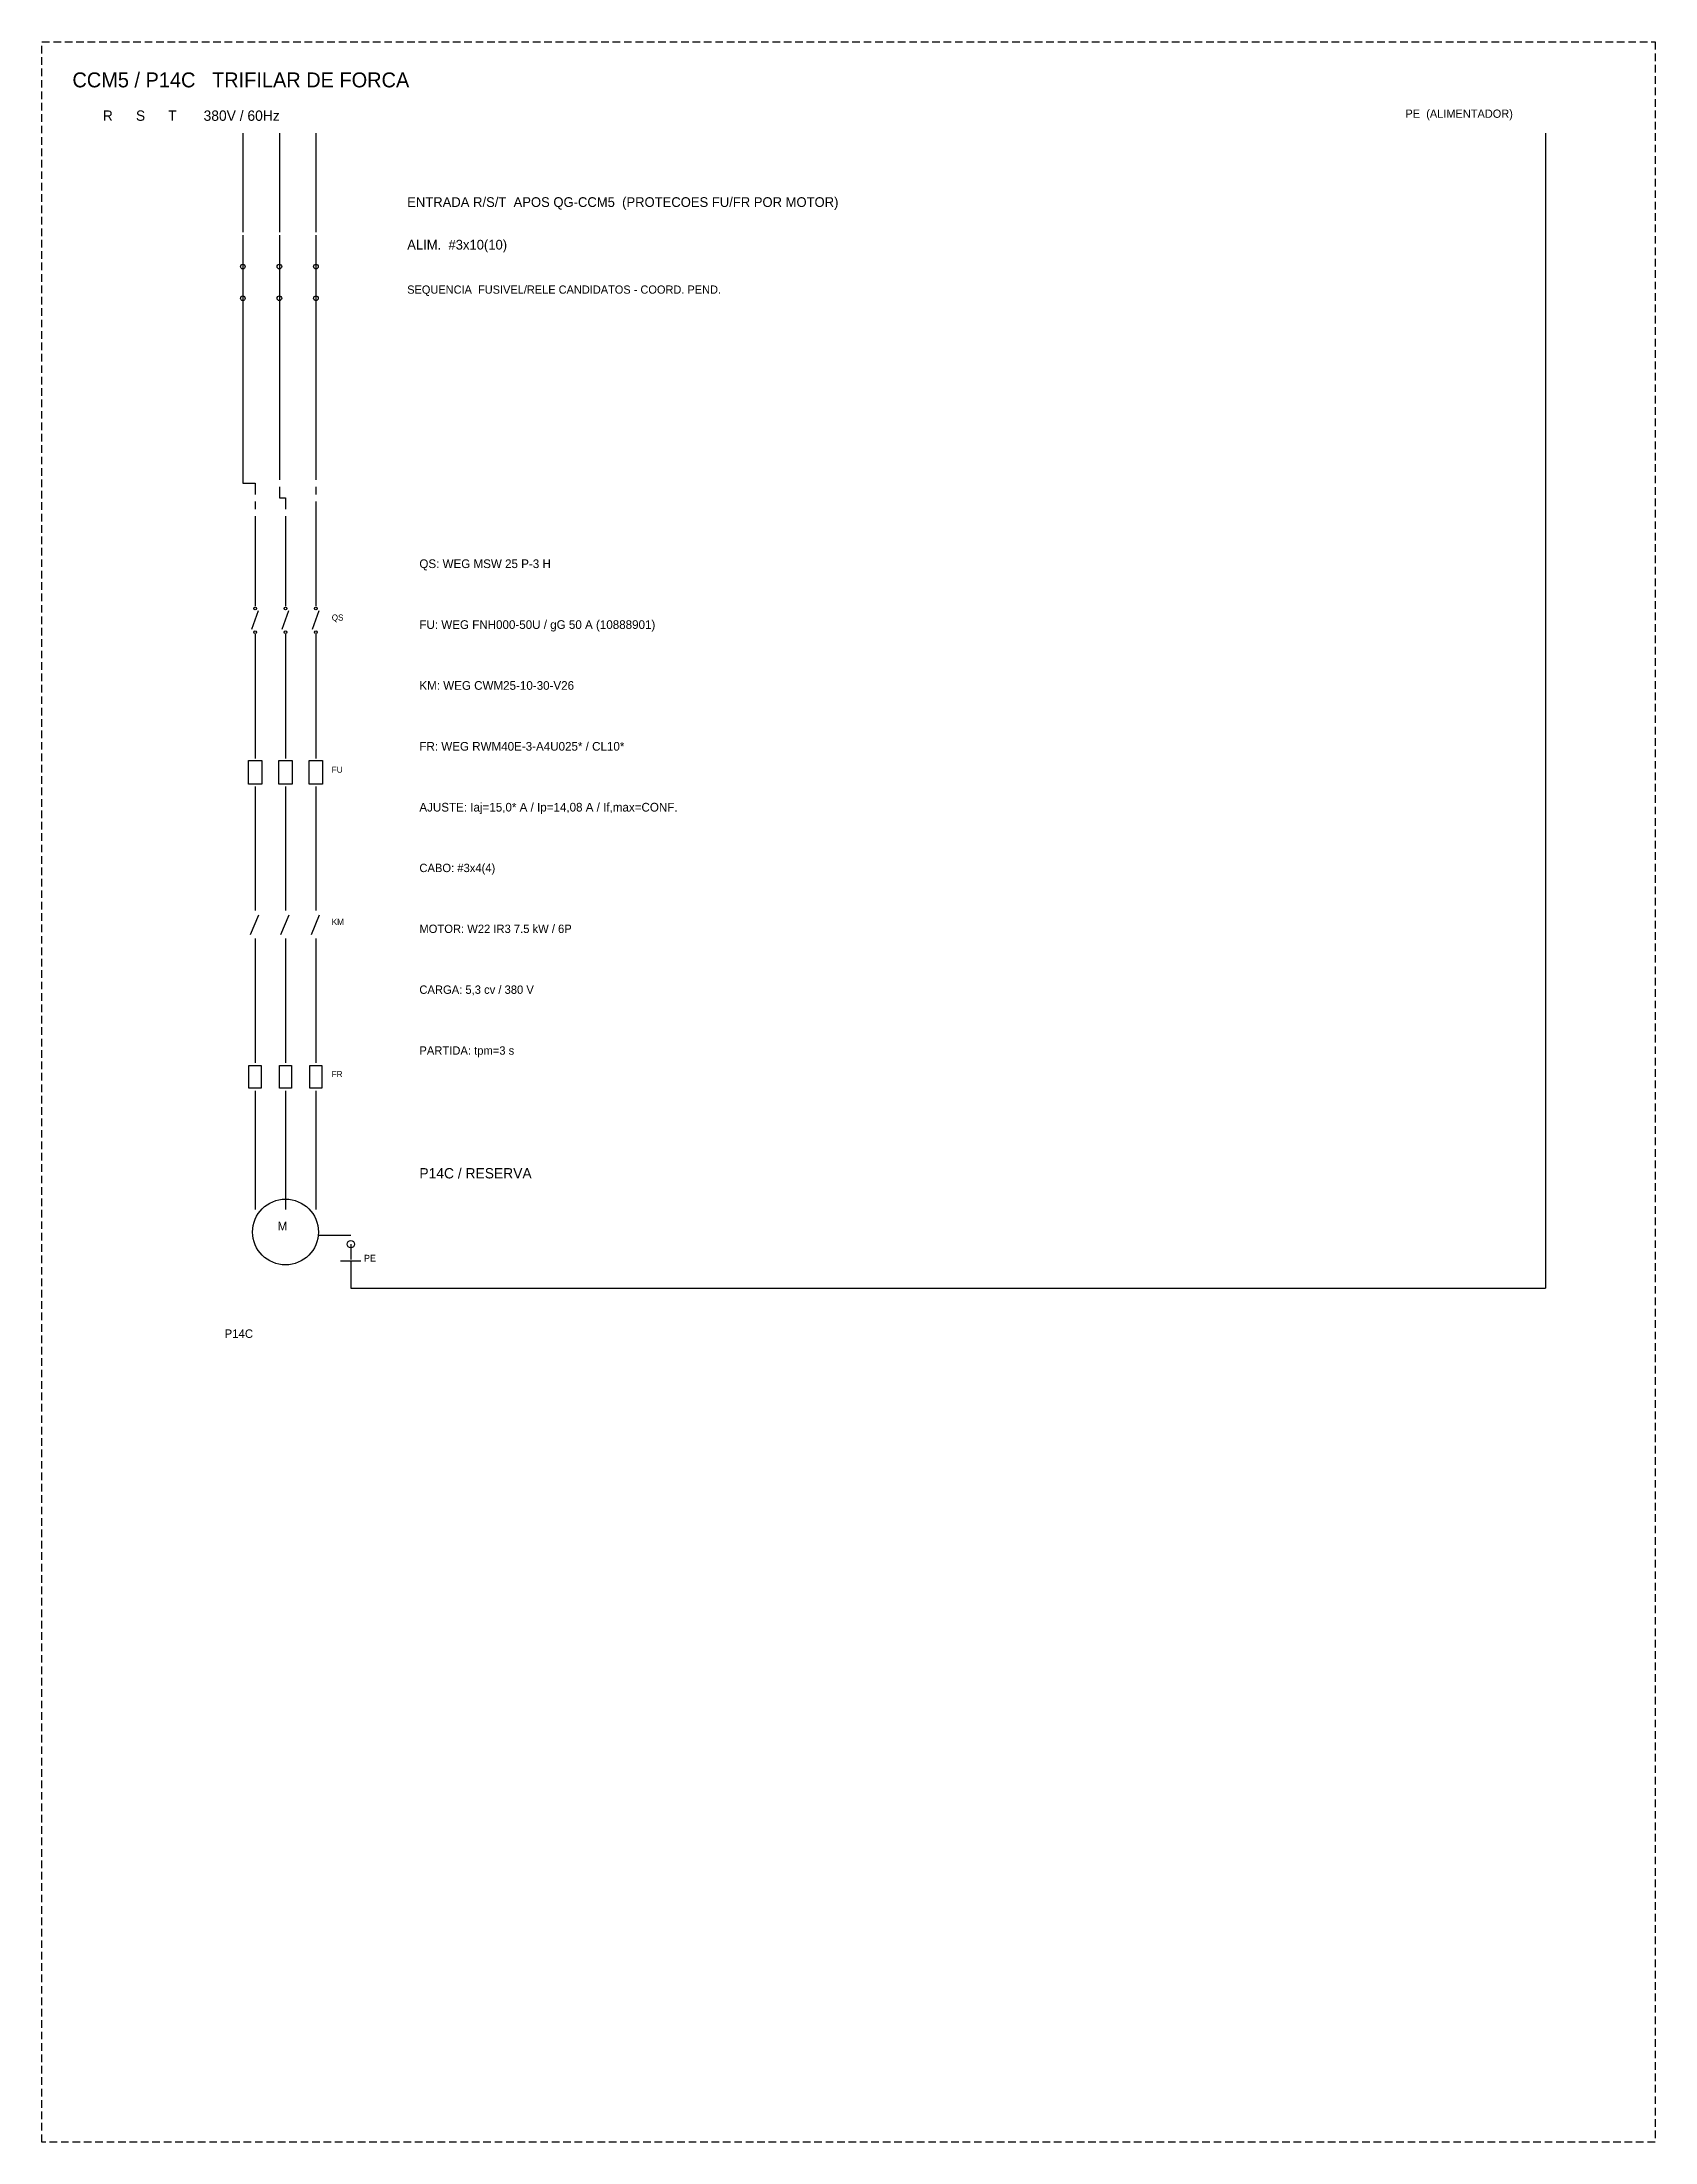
# Model space of a CAD drawing. Extents: x -646 to 641, y -554 to 322.
# Drawn here: x -98.1 to -45.1, y -469 to -400 of the extents above; entities that cross this region are included whole.
import ezdxf

# ---------------------------------------------------------------- set-up
doc = ezdxf.new("R2010")
doc.units = 0
doc.header["$MEASUREMENT"] = 0
doc.linetypes.add('HIDDEN', pattern=[0.375, 0.25, -0.125])
doc.layers.add('_ELT_UNIFILAR_PROC_TEXTO', color=1, linetype='Continuous')
doc.layers.add('ELET_TRIFILAR_TEXTO', color=4, linetype='Continuous')
doc.layers.add('ELET_TRIFILAR_DESENHO', color=5, linetype='Continuous', plot=False)

msp = doc.modelspace()

# ---------------------------------------------------------------- texts
at = {"layer": '_ELT_UNIFILAR_PROC_TEXTO', "attachment_point": 1}
for s, insert, char_height in [('P14C / RESERVA', (-85.7, -437), 0.34), ('P14C', (-92.1, -442.3), 0.28)]:
    msp.add_mtext(s, dxfattribs=dict(at, insert=insert, char_height=char_height))
at = {"layer": 'ELET_TRIFILAR_TEXTO', "attachment_point": 1}
for s, insert, char_height in [('CCM5 / P14C   TRIFILAR DE FORCA', (-97.1, -401), 0.49), ('R      S      T       380V / 60Hz', (-96.1, -402.25), 0.34), ('PE  (ALIMENTADOR)', (-53.3, -402.22), 0.27), ('ENTRADA R/S/T  APOS QG-CCM5  (PROTECOES FU/FR POR MOTOR)', (-86.1, -405.1), 0.32), ('ALIM.  #3x10(10)', (-86.1, -406.5), 0.32), ('SEQUENCIA  FUSIVEL/RELE CANDIDATOS - COORD. PEND.', (-86.1, -408), 0.27), ('QS: WEG MSW 25 P-3 H', (-85.7, -417), 0.285), ('QS', (-88.58, -418.81), 0.2), ('FU: WEG FNH000-50U / gG 50 A (10888901)', (-85.7, -419), 0.285), ('KM: WEG CWM25-10-30-V26', (-85.7, -421), 0.285), ('FR: WEG RWM40E-3-A4U025* / CL10*', (-85.7, -423), 0.285), ('FU', (-88.58, -423.81), 0.2), ('AJUSTE: Iaj=15,0* A / Ip=14,08 A / If,max=CONF.', (-85.7, -425), 0.285), ('CABO: #3x4(4)', (-85.7, -427), 0.275), ('KM', (-88.58, -428.81), 0.2), ('MOTOR: W22 IR3 7.5 kW / 6P', (-85.7, -429), 0.275), ('CARGA: 5,3 cv / 380 V', (-85.7, -431), 0.275), ('PARTIDA: tpm=3 s', (-85.7, -433), 0.275), ('FR', (-88.58, -433.81), 0.2), ('M', (-90.36, -438.76), 0.29), ('PE', (-87.52, -439.85), 0.22)]:
    msp.add_mtext(s, dxfattribs=dict(at, insert=insert, char_height=char_height))

# ---------------------------------------------------------------- linework, layer by layer
at = {"layer": 'ELET_TRIFILAR_DESENHO'}
for p, q in [((-91.5, -403), (-91.5, -406.25)), ((-90.3, -403), (-90.3, -406.25)), ((-89.1, -403), (-89.1, -406.25)), ((-48.7, -403), (-48.7, -440.95)), ((-91.5, -406.35), (-91.5, -407.29)), ((-90.3, -406.35), (-90.3, -407.29)), ((-89.1, -406.35), (-89.1, -407.29)), ((-91.5, -407.29), (-91.5, -408.51)), ((-90.3, -407.29), (-90.3, -408.51)), ((-89.1, -407.29), (-89.1, -408.51)), ((-91.5, -408.51), (-91.5, -409.45)), ((-90.3, -408.51), (-90.3, -409.45)), ((-89.1, -408.51), (-89.1, -409.45)), ((-91.5, -409.45), (-91.5, -414.5)), ((-90.3, -409.45), (-90.3, -414.385)), ((-89.1, -409.45), (-89.1, -414.385)), ((-91.5, -414.5), (-91.1, -414.5)), ((-91.1, -414.5), (-91.1, -414.865)), ((-90.3, -414.615), (-90.3, -414.98)), ((-89.1, -414.615), (-89.1, -414.865)), ((-91.1, -415.095), (-91.1, -415.345)), ((-90.3, -414.98), (-90.1, -414.98)), ((-90.1, -414.98), (-90.1, -415.345)), ((-89.1, -415.095), (-89.1, -415.46)), ((-91.1, -415.575), (-91.1, -416.4)), ((-90.1, -415.575), (-90.1, -416.4)), ((-89.1, -415.46), (-89.1, -415.46)), ((-89.1, -415.46), (-89.1, -416.4)), ((-91.1, -416.4), (-91.1, -417.68)), ((-90.1, -416.4), (-90.1, -417.68)), ((-89.1, -416.4), (-89.1, -417.68)), ((-91.1, -417.68), (-91.1, -418.54)), ((-90.1, -417.68), (-90.1, -418.54)), ((-89.1, -417.68), (-89.1, -418.54)), ((-91.21, -419.29), (-90.99, -418.68)), ((-90.21, -419.29), (-89.99, -418.68)), ((-89.21, -419.29), (-88.99, -418.68)), ((-91.1, -419.46), (-91.1, -420.32)), ((-90.1, -419.46), (-90.1, -420.32)), ((-89.1, -419.46), (-89.1, -420.32)), ((-91.1, -420.32), (-91.1, -422.68)), ((-90.1, -420.32), (-90.1, -422.68)), ((-89.1, -420.32), (-89.1, -422.68)), ((-91.1, -422.68), (-91.1, -423.54)), ((-90.1, -422.68), (-90.1, -423.54)), ((-89.1, -422.68), (-89.1, -423.54)), ((-91.1, -424.46), (-91.1, -425.32)), ((-90.1, -424.46), (-90.1, -425.32)), ((-89.1, -424.46), (-89.1, -425.32)), ((-91.1, -425.32), (-91.1, -427.68)), ((-90.1, -425.32), (-90.1, -427.68)), ((-89.1, -425.32), (-89.1, -427.68)), ((-91.1, -427.68), (-91.1, -428.54)), ((-90.1, -427.68), (-90.1, -428.54)), ((-89.1, -427.68), (-89.1, -428.54)), ((-91.25, -429.33), (-90.98, -428.68)), ((-90.25, -429.33), (-89.98, -428.68)), ((-89.25, -429.33), (-88.98, -428.68)), ((-91.1, -429.46), (-91.1, -430.32)), ((-90.1, -429.46), (-90.1, -430.32)), ((-89.1, -429.46), (-89.1, -430.32)), ((-91.1, -430.32), (-91.1, -432.68)), ((-90.1, -430.32), (-90.1, -432.68)), ((-89.1, -430.32), (-89.1, -432.68)), ((-91.1, -432.68), (-91.1, -433.54)), ((-90.1, -432.68), (-90.1, -433.54)), ((-89.1, -432.68), (-89.1, -433.54)), ((-91.1, -434.46), (-91.1, -435.32)), ((-90.1, -434.46), (-90.1, -435.32)), ((-89.1, -434.46), (-89.1, -435.32)), ((-91.1, -435.32), (-91.1, -437)), ((-90.1, -435.32), (-90.1, -437)), ((-89.1, -435.32), (-89.1, -437)), ((-91.1, -437), (-91.1, -438.36)), ((-90.1, -437), (-90.1, -438.36)), ((-89.1, -437), (-89.1, -438.36)), ((-89.02, -439.2), (-87.95, -439.2)), ((-87.95, -439.5), (-87.95, -440)), ((-88.29, -440.05), (-87.62, -440.05)), ((-87.95, -440.05), (-87.95, -440.95)), ((-87.95, -440.95), (-48.7, -440.95))]:
    msp.add_line(p, q, dxfattribs=at)
at = {"layer": 'ELET_TRIFILAR_DESENHO', "linetype": 'HIDDEN'}
msp.add_lwpolyline([(-98.1, -400), (-45.1, -400), (-45.1, -469), (-98.1, -469)], close=True, dxfattribs=at)
at = {"layer": 'ELET_TRIFILAR_DESENHO'}
for points in [[(-91.32, -423.61), (-90.88, -423.61), (-90.88, -424.39), (-91.32, -424.39)], [(-90.32, -423.61), (-89.88, -423.61), (-89.88, -424.39), (-90.32, -424.39)], [(-89.32, -423.61), (-88.88, -423.61), (-88.88, -424.39), (-89.32, -424.39)], [(-91.3, -433.63), (-90.9, -433.63), (-90.9, -434.37), (-91.3, -434.37)], [(-90.3, -433.63), (-89.9, -433.63), (-89.9, -434.37), (-90.3, -434.37)], [(-89.3, -433.63), (-88.9, -433.63), (-88.9, -434.37), (-89.3, -434.37)]]:
    msp.add_lwpolyline(points, close=True, dxfattribs=at)
for centre, radius in [((-91.5, -407.38), 0.075), ((-90.3, -407.38), 0.075), ((-89.1, -407.38), 0.075), ((-91.5, -408.42), 0.075), ((-90.3, -408.42), 0.075), ((-89.1, -408.42), 0.075), ((-91.1, -418.61), 0.045), ((-90.1, -418.61), 0.045), ((-89.1, -418.61), 0.045), ((-91.1, -419.39), 0.045), ((-90.1, -419.39), 0.045), ((-89.1, -419.39), 0.045), ((-90.1, -439.1), 1.08), ((-87.95, -439.5), 0.12)]:
    msp.add_circle(centre, radius, dxfattribs=at)

msp.set_redraw_order([(e.dxf.handle, doc.entitydb.next_handle()) for e in msp.query("TEXT MTEXT ATTDEF DIMENSION ARC_DIMENSION")])  # texts and dimensions are drawn at this point

doc.saveas('drawing.dxf')
